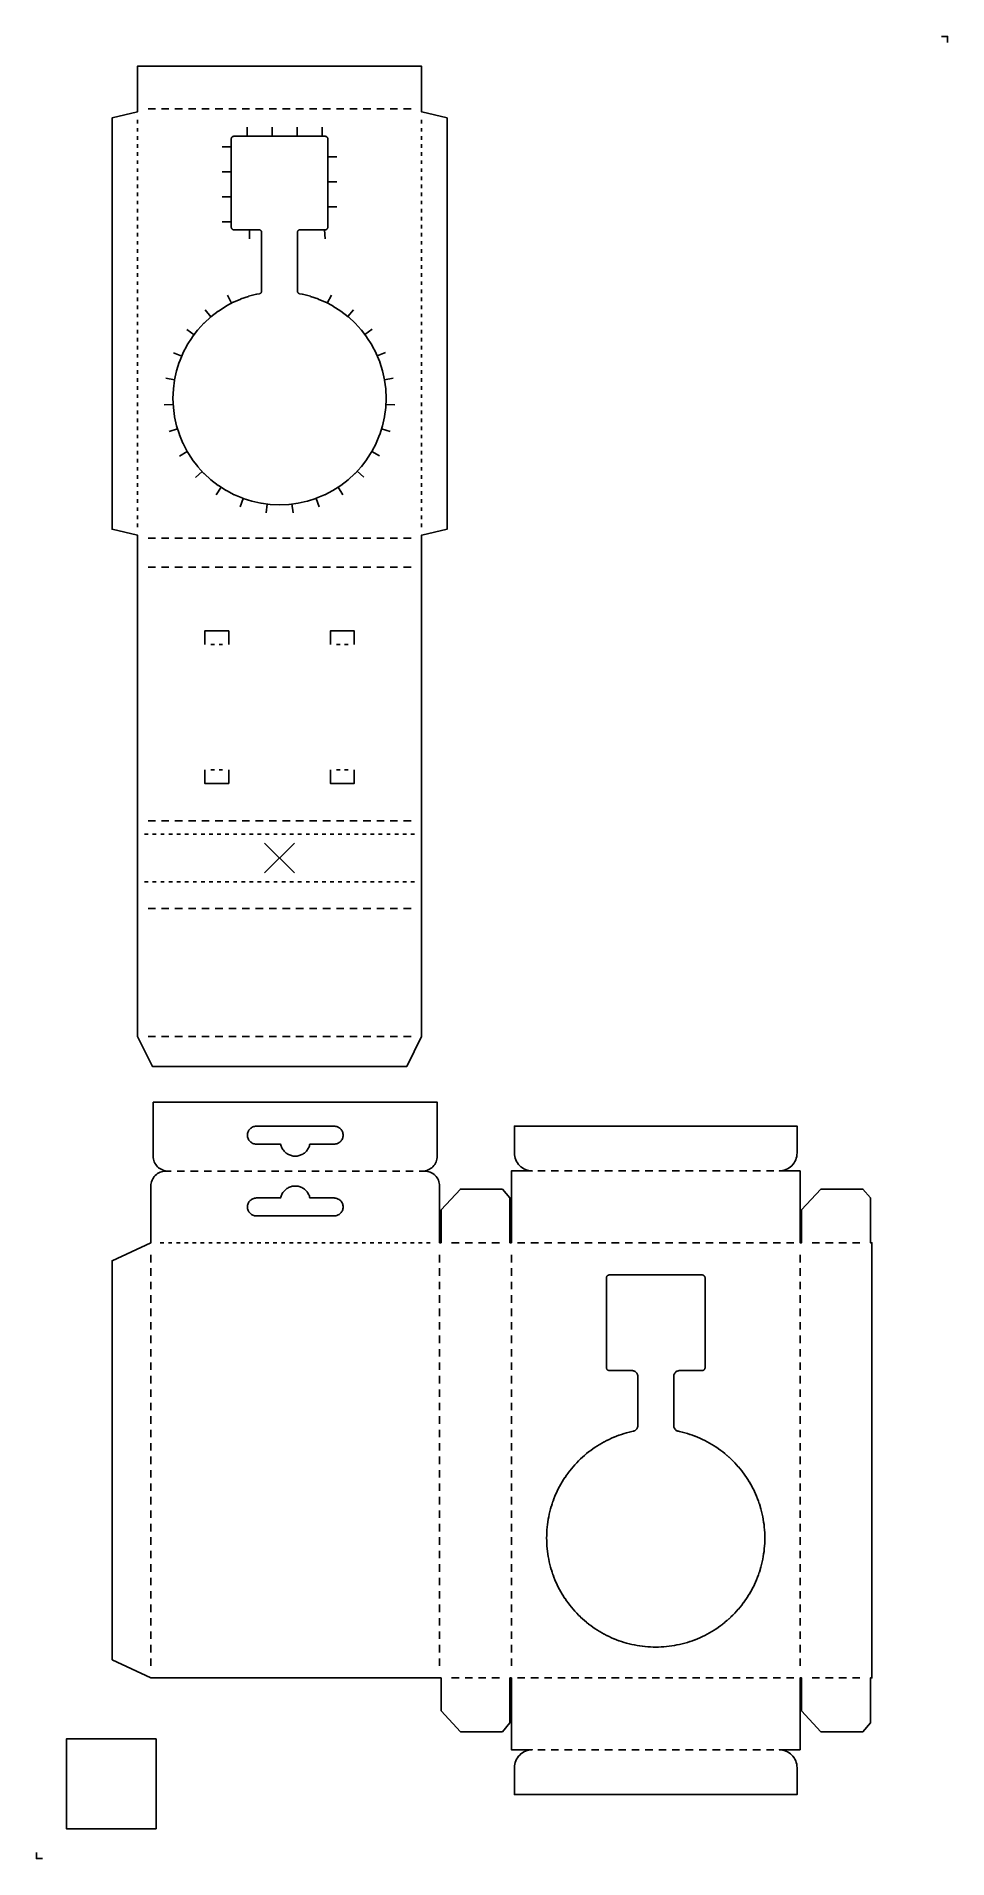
# Model space of a CAD drawing. Extents: x 0 to 305, y 0 to 610.
import ezdxf

# ---------------------------------------------------------------- set-up
doc = ezdxf.new("R2010")
doc.units = 0
for name, color, linetype in [('FALZ_BERG_PERFO', 1, 'Continuous'), ('FALZ_TAL_PERFO', 1, 'Continuous'), ('KONTROLLE_30MM', 7, 'Continuous'), ('SCHNEIDEN', 1, 'Continuous'), ('SEITENECKEN', 7, 'Continuous')]:
    doc.layers.add(name, color=color, linetype=linetype)

msp = doc.modelspace()

# ---------------------------------------------------------------- linework, layer by layer
at = {"layer": 'FALZ_BERG_PERFO', "color": 1}
for points in [[(37.33, 585.35), (39.83, 585.35)], [(41.83, 585.35), (44.33, 585.35)], [(46.33, 585.35), (48.83, 585.35)], [(50.83, 585.35), (53.33, 585.35)], [(55.33, 585.35), (57.83, 585.35)], [(59.83, 585.35), (62.33, 585.35)], [(64.33, 585.35), (66.83, 585.35)], [(68.83, 585.35), (71.33, 585.35)], [(73.33, 585.35), (75.83, 585.35)], [(77.83, 585.35), (80.33, 585.35)], [(82.33, 585.35), (84.83, 585.35)], [(86.83, 585.35), (89.33, 585.35)], [(91.33, 585.35), (93.83, 585.35)], [(95.83, 585.35), (98.33, 585.35)], [(100.33, 585.35), (102.83, 585.35)], [(104.83, 585.35), (107.33, 585.35)], [(109.33, 585.35), (111.83, 585.35)], [(113.83, 585.35), (116.33, 585.35)], [(118.33, 585.35), (120.83, 585.35)], [(122.83, 585.35), (125.33, 585.35)], [(37.33, 441.75), (39.83, 441.75)], [(41.83, 441.75), (44.33, 441.75)], [(46.33, 441.75), (48.83, 441.75)], [(50.83, 441.75), (53.33, 441.75)], [(55.33, 441.75), (57.83, 441.75)], [(59.83, 441.75), (62.33, 441.75)], [(64.33, 441.75), (66.83, 441.75)], [(68.83, 441.75), (71.33, 441.75)], [(73.33, 441.75), (75.83, 441.75)], [(77.83, 441.75), (80.33, 441.75)], [(82.33, 441.75), (84.83, 441.75)], [(86.83, 441.75), (89.33, 441.75)], [(91.33, 441.75), (93.83, 441.75)], [(95.83, 441.75), (98.33, 441.75)], [(100.33, 441.75), (102.83, 441.75)], [(104.83, 441.75), (107.33, 441.75)], [(109.33, 441.75), (111.83, 441.75)], [(113.83, 441.75), (116.33, 441.75)], [(118.33, 441.75), (120.83, 441.75)], [(122.83, 441.75), (125.33, 441.75)], [(37.33, 432), (39.83, 432)], [(41.83, 432), (44.33, 432)], [(46.33, 432), (48.83, 432)], [(50.83, 432), (53.33, 432)], [(55.33, 432), (57.83, 432)], [(59.83, 432), (62.33, 432)], [(64.33, 432), (66.83, 432)], [(68.83, 432), (71.33, 432)], [(73.33, 432), (75.83, 432)], [(77.83, 432), (80.33, 432)], [(82.33, 432), (84.83, 432)], [(86.83, 432), (89.33, 432)], [(91.33, 432), (93.83, 432)], [(95.83, 432), (98.33, 432)], [(100.33, 432), (102.83, 432)], [(104.83, 432), (107.33, 432)], [(109.33, 432), (111.83, 432)], [(113.83, 432), (116.33, 432)], [(118.33, 432), (120.83, 432)], [(122.83, 432), (125.33, 432)], [(37.33, 347.2), (39.83, 347.2)], [(41.83, 347.2), (44.33, 347.2)], [(46.33, 347.2), (48.83, 347.2)], [(50.83, 347.2), (53.33, 347.2)], [(55.33, 347.2), (57.83, 347.2)], [(59.83, 347.2), (62.33, 347.2)], [(64.33, 347.2), (66.83, 347.2)], [(68.83, 347.2), (71.33, 347.2)], [(73.33, 347.2), (75.83, 347.2)], [(77.83, 347.2), (80.33, 347.2)], [(82.33, 347.2), (84.83, 347.2)], [(86.83, 347.2), (89.33, 347.2)], [(91.33, 347.2), (93.83, 347.2)], [(95.83, 347.2), (98.33, 347.2)], [(100.33, 347.2), (102.83, 347.2)], [(104.83, 347.2), (107.33, 347.2)], [(109.33, 347.2), (111.83, 347.2)], [(113.83, 347.2), (116.33, 347.2)], [(118.33, 347.2), (120.83, 347.2)], [(122.83, 347.2), (125.33, 347.2)], [(37.33, 317.8), (39.83, 317.8)], [(41.83, 317.8), (44.33, 317.8)], [(46.33, 317.8), (48.83, 317.8)], [(50.83, 317.8), (53.33, 317.8)], [(55.33, 317.8), (57.83, 317.8)], [(59.83, 317.8), (62.33, 317.8)], [(64.33, 317.8), (66.83, 317.8)], [(68.83, 317.8), (71.33, 317.8)], [(73.33, 317.8), (75.83, 317.8)], [(77.83, 317.8), (80.33, 317.8)], [(82.33, 317.8), (84.83, 317.8)], [(86.83, 317.8), (89.33, 317.8)], [(91.33, 317.8), (93.83, 317.8)], [(95.83, 317.8), (98.33, 317.8)], [(100.33, 317.8), (102.83, 317.8)], [(104.83, 317.8), (107.33, 317.8)], [(109.33, 317.8), (111.83, 317.8)], [(113.83, 317.8), (116.33, 317.8)], [(118.33, 317.8), (120.83, 317.8)], [(122.83, 317.8), (125.33, 317.8)], [(37.33, 275), (39.83, 275)], [(41.83, 275), (44.33, 275)], [(46.33, 275), (48.83, 275)], [(50.83, 275), (53.33, 275)], [(55.33, 275), (57.83, 275)], [(59.83, 275), (62.33, 275)], [(64.33, 275), (66.83, 275)], [(68.83, 275), (71.33, 275)], [(73.33, 275), (75.83, 275)], [(77.83, 275), (80.33, 275)], [(82.33, 275), (84.83, 275)], [(86.83, 275), (89.33, 275)], [(91.33, 275), (93.83, 275)], [(95.83, 275), (98.33, 275)], [(100.33, 275), (102.83, 275)], [(104.83, 275), (107.33, 275)], [(109.33, 275), (111.83, 275)], [(113.83, 275), (116.33, 275)], [(118.33, 275), (120.83, 275)], [(122.83, 275), (125.33, 275)], [(42.58, 230), (45.08, 230)], [(47.08, 230), (49.58, 230)], [(51.58, 230), (54.08, 230)], [(56.08, 230), (58.58, 230)], [(60.58, 230), (63.08, 230)], [(65.08, 230), (67.58, 230)], [(69.58, 230), (72.08, 230)], [(74.08, 230), (76.58, 230)], [(78.58, 230), (81.08, 230)], [(83.08, 230), (85.58, 230)], [(87.58, 230), (90.08, 230)], [(92.08, 230), (94.58, 230)], [(96.58, 230), (99.08, 230)], [(101.08, 230), (103.58, 230)], [(105.58, 230), (108.08, 230)], [(110.08, 230), (112.58, 230)], [(114.58, 230), (117.08, 230)], [(119.08, 230), (121.58, 230)], [(123.58, 230), (126.08, 230)], [(128.08, 230), (130.58, 230)], [(163.18, 230.05), (165.68, 230.05)], [(167.68, 230.05), (170.18, 230.05)], [(172.18, 230.05), (174.68, 230.05)], [(176.68, 230.05), (179.18, 230.05)], [(181.18, 230.05), (183.68, 230.05)], [(185.68, 230.05), (188.18, 230.05)], [(190.18, 230.05), (192.68, 230.05)], [(194.68, 230.05), (197.18, 230.05)], [(199.18, 230.05), (201.68, 230.05)], [(203.68, 230.05), (206.18, 230.05)], [(208.18, 230.05), (210.68, 230.05)], [(212.68, 230.05), (215.17, 230.05)], [(217.18, 230.05), (219.68, 230.05)], [(221.68, 230.05), (224.18, 230.05)], [(226.18, 230.05), (228.68, 230.05)], [(230.68, 230.05), (233.18, 230.05)], [(235.18, 230.05), (237.68, 230.05)], [(239.68, 230.05), (242.18, 230.05)], [(244.18, 230.05), (246.68, 230.05)], [(248.68, 230.05), (251.18, 230.05)], [(38.3, 199.47), (38.3, 201.97)], [(134.85, 199.47), (134.85, 201.97)], [(138.88, 206), (141.38, 206)], [(143.38, 206), (145.88, 206)], [(147.88, 206), (150.38, 206)], [(152.38, 206), (154.88, 206)], [(158.9, 199.47), (158.9, 201.97)], [(160.93, 206), (163.43, 206)], [(165.42, 206), (167.93, 206)], [(169.93, 206), (172.42, 206)], [(174.43, 206), (176.93, 206)], [(178.93, 206), (181.43, 206)], [(183.43, 206), (185.93, 206)], [(187.93, 206), (190.43, 206)], [(192.43, 206), (194.93, 206)], [(196.93, 206), (199.43, 206)], [(201.43, 206), (203.93, 206)], [(205.93, 206), (208.43, 206)], [(210.43, 206), (212.93, 206)], [(214.93, 206), (217.43, 206)], [(219.43, 206), (221.93, 206)], [(223.93, 206), (226.43, 206)], [(228.43, 206), (230.93, 206)], [(232.93, 206), (235.43, 206)], [(237.43, 206), (239.93, 206)], [(241.93, 206), (244.43, 206)], [(246.43, 206), (248.93, 206)], [(250.93, 206), (253.43, 206)], [(255.45, 199.47), (255.45, 201.97)], [(259.48, 206), (261.98, 206)], [(263.98, 206), (266.48, 206)], [(268.48, 206), (270.98, 206)], [(272.98, 206), (275.48, 206)], [(38.3, 194.97), (38.3, 197.47)], [(134.85, 194.97), (134.85, 197.47)], [(158.9, 194.97), (158.9, 197.47)], [(255.45, 194.97), (255.45, 197.47)], [(38.3, 190.47), (38.3, 192.97)], [(134.85, 190.47), (134.85, 192.97)], [(158.9, 190.47), (158.9, 192.97)], [(255.45, 190.47), (255.45, 192.97)], [(38.3, 185.97), (38.3, 188.47)], [(38.3, 181.47), (38.3, 183.97)], [(134.85, 185.97), (134.85, 188.47)], [(134.85, 181.47), (134.85, 183.97)], [(158.9, 185.97), (158.9, 188.47)], [(158.9, 181.47), (158.9, 183.97)], [(255.45, 185.97), (255.45, 188.47)], [(255.45, 181.47), (255.45, 183.97)], [(38.3, 176.97), (38.3, 179.47)], [(134.85, 176.97), (134.85, 179.47)], [(158.9, 176.97), (158.9, 179.47)], [(255.45, 176.97), (255.45, 179.47)], [(38.3, 172.47), (38.3, 174.97)], [(134.85, 172.47), (134.85, 174.97)], [(158.9, 172.47), (158.9, 174.97)], [(255.45, 172.47), (255.45, 174.97)], [(38.3, 167.97), (38.3, 170.47)], [(38.3, 163.47), (38.3, 165.97)], [(134.85, 167.97), (134.85, 170.47)], [(134.85, 163.47), (134.85, 165.97)], [(158.9, 167.97), (158.9, 170.47)], [(158.9, 163.47), (158.9, 165.97)], [(255.45, 167.97), (255.45, 170.47)], [(255.45, 163.47), (255.45, 165.97)], [(38.3, 158.97), (38.3, 161.47)], [(134.85, 158.97), (134.85, 161.47)], [(158.9, 158.97), (158.9, 161.47)], [(255.45, 158.97), (255.45, 161.47)], [(38.3, 154.47), (38.3, 156.97)], [(38.3, 149.97), (38.3, 152.47)], [(134.85, 154.47), (134.85, 156.97)], [(134.85, 149.97), (134.85, 152.47)], [(158.9, 154.47), (158.9, 156.97)], [(158.9, 149.97), (158.9, 152.47)], [(255.45, 154.47), (255.45, 156.97)], [(255.45, 149.97), (255.45, 152.47)], [(38.3, 145.47), (38.3, 147.97)], [(134.85, 145.47), (134.85, 147.97)], [(158.9, 145.47), (158.9, 147.97)], [(255.45, 145.47), (255.45, 147.97)], [(38.3, 140.97), (38.3, 143.47)], [(134.85, 140.97), (134.85, 143.47)], [(158.9, 140.97), (158.9, 143.47)], [(255.45, 140.97), (255.45, 143.47)], [(38.3, 136.47), (38.3, 138.97)], [(38.3, 131.97), (38.3, 134.47)], [(134.85, 136.47), (134.85, 138.97)], [(134.85, 131.97), (134.85, 134.47)], [(158.9, 136.47), (158.9, 138.97)], [(158.9, 131.97), (158.9, 134.47)], [(255.45, 136.47), (255.45, 138.97)], [(255.45, 131.97), (255.45, 134.47)], [(38.3, 127.47), (38.3, 129.97)], [(134.85, 127.47), (134.85, 129.97)], [(158.9, 127.47), (158.9, 129.97)], [(255.45, 127.47), (255.45, 129.97)], [(38.3, 122.97), (38.3, 125.47)], [(134.85, 122.97), (134.85, 125.47)], [(158.9, 122.97), (158.9, 125.47)], [(255.45, 122.97), (255.45, 125.47)], [(38.3, 118.47), (38.3, 120.97)], [(38.3, 113.97), (38.3, 116.47)], [(134.85, 118.47), (134.85, 120.97)], [(134.85, 113.97), (134.85, 116.47)], [(158.9, 118.47), (158.9, 120.97)], [(158.9, 113.97), (158.9, 116.47)], [(255.45, 118.47), (255.45, 120.97)], [(255.45, 113.97), (255.45, 116.47)], [(38.3, 109.47), (38.3, 111.97)], [(134.85, 109.47), (134.85, 111.97)], [(158.9, 109.47), (158.9, 111.97)], [(255.45, 109.47), (255.45, 111.97)], [(38.3, 104.97), (38.3, 107.47)], [(134.85, 104.97), (134.85, 107.47)], [(158.9, 104.97), (158.9, 107.47)], [(255.45, 104.97), (255.45, 107.47)], [(38.3, 100.47), (38.3, 102.97)], [(38.3, 95.97), (38.3, 98.47)], [(134.85, 100.47), (134.85, 102.97)], [(134.85, 95.97), (134.85, 98.47)], [(158.9, 100.47), (158.9, 102.97)], [(158.9, 95.97), (158.9, 98.47)], [(255.45, 100.47), (255.45, 102.97)], [(255.45, 95.97), (255.45, 98.47)], [(38.3, 91.47), (38.3, 93.97)], [(134.85, 91.47), (134.85, 93.97)], [(158.9, 91.47), (158.9, 93.97)], [(255.45, 91.47), (255.45, 93.97)], [(38.3, 86.97), (38.3, 89.47)], [(134.85, 86.97), (134.85, 89.47)], [(158.9, 86.97), (158.9, 89.47)], [(255.45, 86.97), (255.45, 89.47)], [(38.3, 82.47), (38.3, 84.97)], [(38.3, 77.97), (38.3, 80.47)], [(134.85, 82.47), (134.85, 84.97)], [(134.85, 77.97), (134.85, 80.47)], [(158.9, 82.47), (158.9, 84.97)], [(158.9, 77.97), (158.9, 80.47)], [(255.45, 82.47), (255.45, 84.97)], [(255.45, 77.97), (255.45, 80.47)], [(38.3, 73.47), (38.3, 75.97)], [(134.85, 73.47), (134.85, 75.97)], [(158.9, 73.47), (158.9, 75.97)], [(255.45, 73.47), (255.45, 75.97)], [(38.3, 68.97), (38.3, 71.47)], [(134.85, 68.97), (134.85, 71.47)], [(158.9, 68.97), (158.9, 71.47)], [(255.45, 68.97), (255.45, 71.47)], [(38.3, 64.47), (38.3, 66.97)], [(134.85, 64.47), (134.85, 66.97)], [(158.9, 64.47), (158.9, 66.97)], [(255.45, 64.47), (255.45, 66.97)], [(138.88, 60.45), (141.38, 60.45)], [(143.38, 60.45), (145.88, 60.45)], [(147.88, 60.45), (150.38, 60.45)], [(152.38, 60.45), (154.88, 60.45)], [(160.93, 60.45), (163.43, 60.45)], [(165.42, 60.45), (167.93, 60.45)], [(169.93, 60.45), (172.42, 60.45)], [(174.43, 60.45), (176.93, 60.45)], [(178.93, 60.45), (181.43, 60.45)], [(183.43, 60.45), (185.93, 60.45)], [(187.93, 60.45), (190.43, 60.45)], [(192.43, 60.45), (194.93, 60.45)], [(196.93, 60.45), (199.43, 60.45)], [(201.43, 60.45), (203.93, 60.45)], [(205.93, 60.45), (208.43, 60.45)], [(210.43, 60.45), (212.93, 60.45)], [(214.93, 60.45), (217.43, 60.45)], [(219.43, 60.45), (221.93, 60.45)], [(223.93, 60.45), (226.43, 60.45)], [(228.43, 60.45), (230.93, 60.45)], [(232.93, 60.45), (235.43, 60.45)], [(237.43, 60.45), (239.93, 60.45)], [(241.93, 60.45), (244.43, 60.45)], [(246.43, 60.45), (248.93, 60.45)], [(250.93, 60.45), (253.43, 60.45)], [(259.48, 60.45), (261.98, 60.45)], [(263.98, 60.45), (266.48, 60.45)], [(268.48, 60.45), (270.98, 60.45)], [(272.98, 60.45), (275.48, 60.45)], [(163.18, 36.4), (165.68, 36.4)], [(167.68, 36.4), (170.18, 36.4)], [(172.18, 36.4), (174.68, 36.4)], [(176.68, 36.4), (179.18, 36.4)], [(181.18, 36.4), (183.68, 36.4)], [(185.68, 36.4), (188.18, 36.4)], [(190.18, 36.4), (192.68, 36.4)], [(194.68, 36.4), (197.18, 36.4)], [(199.18, 36.4), (201.68, 36.4)], [(203.68, 36.4), (206.18, 36.4)], [(208.18, 36.4), (210.68, 36.4)], [(212.68, 36.4), (215.17, 36.4)], [(217.18, 36.4), (219.68, 36.4)], [(221.68, 36.4), (224.18, 36.4)], [(226.18, 36.4), (228.68, 36.4)], [(230.68, 36.4), (233.18, 36.4)], [(235.18, 36.4), (237.68, 36.4)], [(239.68, 36.4), (242.18, 36.4)], [(244.18, 36.4), (246.68, 36.4)], [(248.68, 36.4), (251.18, 36.4)]]:
    msp.add_lwpolyline(points, dxfattribs=at)
at = {"layer": 'FALZ_TAL_PERFO', "color": 1}
for points in [[(33.77, 580.45), (33.77, 581.65)], [(128.87, 580.45), (128.87, 581.65)], [(33.77, 577.75), (33.77, 578.95)], [(33.77, 575.05), (33.77, 576.25)], [(33.77, 572.35), (33.77, 573.55)], [(128.87, 577.75), (128.87, 578.95)], [(128.87, 575.05), (128.87, 576.25)], [(128.87, 572.35), (128.87, 573.55)], [(33.77, 569.65), (33.77, 570.85)], [(33.77, 566.95), (33.77, 568.15)], [(128.87, 569.65), (128.87, 570.85)], [(128.87, 566.95), (128.87, 568.15)], [(33.77, 564.25), (33.77, 565.45)], [(33.77, 561.55), (33.77, 562.75)], [(128.87, 564.25), (128.87, 565.45)], [(128.87, 561.55), (128.87, 562.75)], [(33.77, 558.85), (33.77, 560.05)], [(33.77, 556.15), (33.77, 557.35)], [(128.87, 558.85), (128.87, 560.05)], [(128.87, 556.15), (128.87, 557.35)], [(33.77, 553.45), (33.77, 554.65)], [(33.77, 550.75), (33.77, 551.95)], [(33.77, 548.05), (33.77, 549.25)], [(128.87, 553.45), (128.87, 554.65)], [(128.87, 550.75), (128.87, 551.95)], [(128.87, 548.05), (128.87, 549.25)], [(33.77, 545.35), (33.77, 546.55)], [(33.77, 542.65), (33.77, 543.85)], [(128.87, 545.35), (128.87, 546.55)], [(128.87, 542.65), (128.87, 543.85)], [(33.77, 539.95), (33.77, 541.15)], [(33.77, 537.25), (33.77, 538.45)], [(128.87, 539.95), (128.87, 541.15)], [(128.87, 537.25), (128.87, 538.45)], [(33.77, 534.55), (33.77, 535.75)], [(33.77, 531.85), (33.77, 533.05)], [(128.87, 534.55), (128.87, 535.75)], [(128.87, 531.85), (128.87, 533.05)], [(33.77, 529.15), (33.77, 530.35)], [(33.77, 526.45), (33.77, 527.65)], [(33.77, 523.75), (33.77, 524.95)], [(128.87, 529.15), (128.87, 530.35)], [(128.87, 526.45), (128.87, 527.65)], [(128.87, 523.75), (128.87, 524.95)], [(33.77, 521.05), (33.77, 522.25)], [(33.77, 518.35), (33.77, 519.55)], [(128.87, 521.05), (128.87, 522.25)], [(128.87, 518.35), (128.87, 519.55)], [(33.77, 515.65), (33.77, 516.85)], [(33.77, 512.95), (33.77, 514.15)], [(128.87, 515.65), (128.87, 516.85)], [(128.87, 512.95), (128.87, 514.15)], [(33.77, 510.25), (33.77, 511.45)], [(33.77, 507.55), (33.77, 508.75)], [(33.77, 504.85), (33.77, 506.05)], [(128.87, 510.25), (128.87, 511.45)], [(128.87, 507.55), (128.87, 508.75)], [(128.87, 504.85), (128.87, 506.05)], [(33.77, 502.15), (33.77, 503.35)], [(33.77, 499.45), (33.77, 500.65)], [(128.87, 502.15), (128.87, 503.35)], [(128.87, 499.45), (128.87, 500.65)], [(33.77, 496.75), (33.77, 497.95)], [(33.77, 494.05), (33.77, 495.25)], [(128.87, 496.75), (128.87, 497.95)], [(128.87, 494.05), (128.87, 495.25)], [(33.77, 491.35), (33.77, 492.55)], [(33.77, 488.65), (33.77, 489.85)], [(128.87, 491.35), (128.87, 492.55)], [(128.87, 488.65), (128.87, 489.85)], [(33.77, 485.95), (33.77, 487.15)], [(33.77, 483.25), (33.77, 484.45)], [(33.77, 480.55), (33.77, 481.75)], [(128.87, 485.95), (128.87, 487.15)], [(128.87, 483.25), (128.87, 484.45)], [(128.87, 480.55), (128.87, 481.75)], [(33.77, 477.85), (33.77, 479.05)], [(33.77, 475.15), (33.77, 476.35)], [(128.87, 477.85), (128.87, 479.05)], [(128.87, 475.15), (128.87, 476.35)], [(33.77, 472.45), (33.77, 473.65)], [(33.77, 469.75), (33.77, 470.95)], [(128.87, 472.45), (128.87, 473.65)], [(128.87, 469.75), (128.87, 470.95)], [(33.77, 467.05), (33.77, 468.25)], [(33.77, 464.35), (33.77, 465.55)], [(128.87, 467.05), (128.87, 468.25)], [(128.87, 464.35), (128.87, 465.55)], [(33.77, 461.65), (33.77, 462.85)], [(33.77, 458.95), (33.77, 460.15)], [(33.77, 456.25), (33.77, 457.45)], [(128.87, 461.65), (128.87, 462.85)], [(128.87, 458.95), (128.87, 460.15)], [(128.87, 456.25), (128.87, 457.45)], [(33.77, 453.55), (33.77, 454.75)], [(33.77, 450.85), (33.77, 452.05)], [(128.87, 453.55), (128.87, 454.75)], [(128.87, 450.85), (128.87, 452.05)], [(33.77, 448.15), (33.77, 449.35)], [(33.77, 445.45), (33.77, 446.65)], [(128.87, 448.15), (128.87, 449.35)], [(128.87, 445.45), (128.87, 446.65)], [(58.38, 406.2), (59.58, 406.2)], [(61.08, 406.2), (62.28, 406.2)], [(100.38, 406.2), (101.58, 406.2)], [(103.08, 406.2), (104.28, 406.2)], [(58.38, 364.2), (59.58, 364.2)], [(61.08, 364.2), (62.28, 364.2)], [(100.38, 364.2), (101.58, 364.2)], [(103.08, 364.2), (104.28, 364.2)], [(36.18, 342.75), (37.38, 342.75)], [(38.88, 342.75), (40.08, 342.75)], [(41.58, 342.75), (42.78, 342.75)], [(44.28, 342.75), (45.48, 342.75)], [(46.98, 342.75), (48.18, 342.75)], [(49.68, 342.75), (50.88, 342.75)], [(52.38, 342.75), (53.58, 342.75)], [(55.08, 342.75), (56.28, 342.75)], [(57.78, 342.75), (58.98, 342.75)], [(60.48, 342.75), (61.68, 342.75)], [(63.18, 342.75), (64.38, 342.75)], [(65.88, 342.75), (67.08, 342.75)], [(68.58, 342.75), (69.78, 342.75)], [(71.28, 342.75), (72.48, 342.75)], [(73.98, 342.75), (75.18, 342.75)], [(76.68, 342.75), (77.88, 342.75)], [(79.38, 342.75), (80.58, 342.75)], [(82.08, 342.75), (83.28, 342.75)], [(84.78, 342.75), (85.98, 342.75)], [(87.48, 342.75), (88.68, 342.75)], [(90.18, 342.75), (91.38, 342.75)], [(92.88, 342.75), (94.08, 342.75)], [(95.58, 342.75), (96.78, 342.75)], [(98.28, 342.75), (99.48, 342.75)], [(100.98, 342.75), (102.18, 342.75)], [(103.68, 342.75), (104.88, 342.75)], [(106.38, 342.75), (107.58, 342.75)], [(109.08, 342.75), (110.28, 342.75)], [(111.78, 342.75), (112.98, 342.75)], [(114.48, 342.75), (115.68, 342.75)], [(117.18, 342.75), (118.38, 342.75)], [(119.88, 342.75), (121.08, 342.75)], [(122.58, 342.75), (123.78, 342.75)], [(125.28, 342.75), (126.48, 342.75)], [(36.18, 326.75), (37.38, 326.75)], [(38.88, 326.75), (40.08, 326.75)], [(41.58, 326.75), (42.78, 326.75)], [(44.28, 326.75), (45.48, 326.75)], [(46.98, 326.75), (48.18, 326.75)], [(49.68, 326.75), (50.88, 326.75)], [(52.38, 326.75), (53.58, 326.75)], [(55.08, 326.75), (56.28, 326.75)], [(57.78, 326.75), (58.98, 326.75)], [(60.48, 326.75), (61.68, 326.75)], [(63.18, 326.75), (64.38, 326.75)], [(65.88, 326.75), (67.08, 326.75)], [(68.58, 326.75), (69.78, 326.75)], [(71.28, 326.75), (72.48, 326.75)], [(73.98, 326.75), (75.18, 326.75)], [(76.68, 326.75), (77.88, 326.75)], [(79.38, 326.75), (80.58, 326.75)], [(82.08, 326.75), (83.28, 326.75)], [(84.78, 326.75), (85.98, 326.75)], [(87.48, 326.75), (88.68, 326.75)], [(90.18, 326.75), (91.38, 326.75)], [(92.88, 326.75), (94.08, 326.75)], [(95.58, 326.75), (96.78, 326.75)], [(98.28, 326.75), (99.48, 326.75)], [(100.98, 326.75), (102.18, 326.75)], [(103.68, 326.75), (104.88, 326.75)], [(106.38, 326.75), (107.58, 326.75)], [(109.08, 326.75), (110.28, 326.75)], [(111.78, 326.75), (112.98, 326.75)], [(114.48, 326.75), (115.68, 326.75)], [(117.18, 326.75), (118.38, 326.75)], [(119.88, 326.75), (121.08, 326.75)], [(122.58, 326.75), (123.78, 326.75)], [(125.28, 326.75), (126.48, 326.75)], [(41.43, 206), (42.63, 206)], [(44.13, 206), (45.33, 206)], [(46.83, 206), (48.03, 206)], [(49.53, 206), (50.73, 206)], [(52.23, 206), (53.43, 206)], [(54.93, 206), (56.13, 206)], [(57.63, 206), (58.83, 206)], [(60.33, 206), (61.53, 206)], [(63.03, 206), (64.23, 206)], [(65.73, 206), (66.93, 206)], [(68.43, 206), (69.63, 206)], [(71.13, 206), (72.33, 206)], [(73.83, 206), (75.03, 206)], [(76.53, 206), (77.73, 206)], [(79.23, 206), (80.43, 206)], [(81.93, 206), (83.13, 206)], [(84.63, 206), (85.83, 206)], [(87.33, 206), (88.53, 206)], [(90.03, 206), (91.23, 206)], [(92.73, 206), (93.93, 206)], [(95.43, 206), (96.63, 206)], [(98.13, 206), (99.33, 206)], [(100.83, 206), (102.03, 206)], [(103.53, 206), (104.73, 206)], [(106.23, 206), (107.43, 206)], [(108.93, 206), (110.13, 206)], [(111.63, 206), (112.83, 206)], [(114.33, 206), (115.53, 206)], [(117.03, 206), (118.23, 206)], [(119.73, 206), (120.93, 206)], [(122.43, 206), (123.63, 206)], [(125.13, 206), (126.33, 206)], [(127.83, 206), (129.03, 206)], [(130.53, 206), (131.73, 206)]]:
    msp.add_lwpolyline(points, dxfattribs=at)
at = {"layer": 'KONTROLLE_30MM', "color": 7}
msp.add_lwpolyline([(40, 10), (40, 40), (10, 40), (10, 10)], close=True, dxfattribs=at)
at = {"layer": 'SCHNEIDEN', "color": 1}
for points in [[(25.3, 582.35), (25.3, 582.35), (33.77, 584.35), (33.77, 584.35), (33.77, 584.35), (33.77, 584.35), (33.77, 584.35), (33.77, 584.35), (33.77, 584.35), (33.77, 584.35), (33.77, 584.35), (33.77, 584.35), (33.77, 584.35), (33.77, 584.35), (33.77, 584.35), (33.77, 584.35), (33.77, 584.35), (33.77, 599.6), (33.77, 599.6), (33.77, 599.6), (128.87, 599.6), (128.87, 599.6), (128.87, 599.6), (128.87, 584.35), (128.87, 584.35), (128.87, 584.35), (128.87, 584.35), (128.87, 584.35), (128.87, 584.35), (128.87, 584.35), (128.87, 584.35), (128.87, 584.35), (128.87, 584.35), (128.87, 584.35), (128.88, 584.35), (128.88, 584.35), (128.88, 584.35), (128.88, 584.35), (137.35, 582.35), (137.35, 582.35), (137.35, 582.35), (137.35, 444.75), (137.35, 444.75), (137.35, 444.75), (128.88, 442.75), (128.88, 442.75), (128.88, 442.75), (128.88, 442.75), (128.87, 442.75), (128.87, 442.75), (128.87, 442.75), (128.87, 442.75), (128.87, 442.75), (128.87, 442.75), (128.87, 442.75), (128.87, 442.75), (128.87, 442.75), (128.87, 442.75), (128.87, 442.75), (128.87, 275), (128.87, 275), (128.87, 275), (128.87, 275), (128.87, 275), (123.87, 265), (123.87, 265), (123.87, 265), (38.77, 265), (38.77, 265), (38.77, 265), (33.77, 275), (33.77, 275), (33.77, 275), (33.77, 275), (33.77, 275), (33.77, 442.75), (33.77, 442.75), (33.77, 442.75), (33.77, 442.75), (33.77, 442.75), (33.77, 442.75), (33.77, 442.75), (33.77, 442.75), (33.77, 442.75), (33.77, 442.75), (33.77, 442.75), (33.77, 442.75), (33.77, 442.75), (33.77, 442.75), (33.77, 442.75), (25.3, 444.75), (25.3, 444.75), (25.3, 444.75), (25.3, 582.35)], [(78.23, 453.04), (78.16, 453.04), (75.13, 453.44), (75.07, 453.46), (72.09, 454.12), (72.02, 454.14), (69.13, 455.05), (69.06, 455.08), (66.27, 456.24), (66.2, 456.27), (63.53, 457.66), (63.47, 457.7), (60.87, 459.35), (60.82, 459.39), (58.39, 461.26), (58.34, 461.3), (56.1, 463.37), (56.05, 463.42), (54, 465.65), (53.96, 465.71), (52.12, 468.1), (52.08, 468.16), (50.47, 470.7), (50.44, 470.76), (49.03, 473.46), (49, 473.53), (47.83, 476.34), (47.81, 476.4), (46.9, 479.3), (46.88, 479.37), (46.22, 482.33), (46.21, 482.4), (45.82, 485.41), (45.81, 485.48), (45.68, 488.52), (45.68, 488.58), (45.81, 491.59), (45.81, 491.66), (46.2, 494.66), (46.22, 494.72), (46.87, 497.68), (46.88, 497.75), (47.79, 500.65), (47.82, 500.72), (48.99, 503.55), (49.02, 503.61), (50.44, 506.34), (50.47, 506.4), (52.07, 508.92), (52.11, 508.97), (53.93, 511.36), (53.97, 511.41), (56.01, 513.65), (56.06, 513.7), (58.3, 515.77), (58.36, 515.81), (60.79, 517.69), (60.85, 517.73), (63.47, 519.41), (63.53, 519.44), (65.86, 520.67), (65.91, 520.7), (68.35, 521.75), (68.41, 521.78), (70.93, 522.65), (70.99, 522.67), (73.59, 523.35), (73.65, 523.36), (74.65, 523.54), (74.74, 523.57), (74.82, 523.59), (74.89, 523.62), (74.96, 523.66), (75.03, 523.71), (75.08, 523.76), (75.14, 523.82), (75.19, 523.89), (75.23, 523.95), (75.26, 524.02), (75.29, 524.1), (75.31, 524.18), (75.32, 524.25), (75.33, 524.35), (75.33, 544.08), (75.32, 544.18), (75.31, 544.26), (75.29, 544.33), (75.26, 544.41), (75.23, 544.48), (75.19, 544.54), (75.14, 544.61), (75.09, 544.67), (75.03, 544.72), (74.97, 544.76), (74.9, 544.81), (74.83, 544.84), (74.76, 544.86), (74.68, 544.88), (74.6, 544.9), (74.51, 544.9), (66.11, 544.9), (66.06, 544.9), (66.02, 544.9), (65.93, 544.91), (65.92, 544.92), (65.83, 544.94), (65.82, 544.94), (65.74, 544.97), (65.73, 544.97), (65.64, 545.01), (65.64, 545.02), (65.56, 545.07), (65.55, 545.07), (65.48, 545.13), (65.47, 545.13), (65.41, 545.2), (65.4, 545.21), (65.35, 545.28), (65.34, 545.29), (65.29, 545.36), (65.29, 545.37), (65.25, 545.45), (65.24, 545.46), (65.21, 545.55), (65.21, 545.56), (65.19, 545.64), (65.19, 545.66), (65.18, 545.74), (65.18, 545.79), (65.17, 545.83), (65.17, 575.27), (65.18, 575.31), (65.18, 575.36), (65.19, 575.45), (65.19, 575.46), (65.21, 575.54), (65.21, 575.55), (65.24, 575.64), (65.25, 575.65), (65.29, 575.73), (65.29, 575.74), (65.34, 575.82), (65.35, 575.82), (65.4, 575.89), (65.41, 575.9), (65.47, 575.97), (65.48, 575.97), (65.55, 576.03), (65.56, 576.04), (65.64, 576.08), (65.65, 576.09), (65.73, 576.13), (65.74, 576.13), (65.82, 576.16), (65.83, 576.16), (65.92, 576.18), (65.93, 576.19), (66.02, 576.2), (66.06, 576.2), (66.11, 576.2), (96.54, 576.2), (96.59, 576.2), (96.63, 576.2), (96.72, 576.19), (96.73, 576.18), (96.82, 576.16), (96.83, 576.16), (96.91, 576.13), (96.92, 576.13), (97.01, 576.09), (97.01, 576.08), (97.09, 576.04), (97.1, 576.03), (97.17, 575.97), (97.18, 575.97), (97.24, 575.9), (97.25, 575.89), (97.3, 575.82), (97.31, 575.81), (97.36, 575.74), (97.36, 575.73), (97.4, 575.65), (97.41, 575.64), (97.44, 575.55), (97.44, 575.54), (97.46, 575.46), (97.46, 575.44), (97.47, 575.36), (97.47, 575.31), (97.48, 575.27), (97.48, 545.83), (97.47, 545.79), (97.47, 545.74), (97.46, 545.66), (97.46, 545.64), (97.44, 545.56), (97.44, 545.55), (97.41, 545.46), (97.4, 545.45), (97.36, 545.37), (97.36, 545.36), (97.31, 545.29), (97.3, 545.28), (97.25, 545.21), (97.24, 545.2), (97.18, 545.13), (97.17, 545.13), (97.1, 545.07), (97.09, 545.06), (97.01, 545.02), (97, 545.01), (96.92, 544.97), (96.91, 544.97), (96.83, 544.94), (96.82, 544.94), (96.73, 544.92), (96.72, 544.91), (96.63, 544.9), (96.59, 544.9), (96.54, 544.9), (88.14, 544.9), (88.05, 544.9), (87.97, 544.88), (87.89, 544.86), (87.82, 544.84), (87.75, 544.81), (87.68, 544.76), (87.62, 544.72), (87.56, 544.67), (87.51, 544.61), (87.46, 544.54), (87.42, 544.48), (87.39, 544.41), (87.36, 544.33), (87.34, 544.26), (87.33, 544.18), (87.33, 544.08), (87.33, 524.35), (87.33, 524.25), (87.34, 524.18), (87.36, 524.1), (87.39, 524.02), (87.42, 523.95), (87.46, 523.89), (87.51, 523.82), (87.57, 523.76), (87.62, 523.71), (87.69, 523.66), (87.76, 523.62), (87.83, 523.59), (87.91, 523.57), (88, 523.54), (89, 523.36), (89.06, 523.35), (91.66, 522.67), (91.72, 522.65), (94.24, 521.78), (94.3, 521.75), (96.74, 520.7), (96.79, 520.67), (99.12, 519.44), (99.18, 519.41), (101.8, 517.73), (101.86, 517.69), (104.29, 515.81), (104.35, 515.77), (106.59, 513.7), (106.64, 513.65), (108.68, 511.41), (108.72, 511.36), (110.54, 508.97), (110.58, 508.92), (112.18, 506.4), (112.21, 506.34), (113.63, 503.61), (113.66, 503.55), (114.83, 500.72), (114.86, 500.65), (115.77, 497.75), (115.78, 497.68), (116.43, 494.72), (116.45, 494.66), (116.84, 491.66), (116.84, 491.59), (116.97, 488.58), (116.97, 488.52), (116.84, 485.48), (116.83, 485.41), (116.44, 482.4), (116.43, 482.33), (115.77, 479.37), (115.75, 479.3), (114.84, 476.4), (114.82, 476.34), (113.65, 473.53), (113.62, 473.46), (112.21, 470.76), (112.18, 470.7), (110.57, 468.16), (110.53, 468.1), (108.69, 465.71), (108.65, 465.65), (106.6, 463.42), (106.55, 463.37), (104.31, 461.3), (104.26, 461.26), (101.83, 459.39), (101.78, 459.35), (99.18, 457.7), (99.12, 457.66), (96.45, 456.27), (96.38, 456.24), (93.59, 455.08), (93.52, 455.05), (90.63, 454.14), (90.56, 454.12), (87.58, 453.46), (87.52, 453.44), (84.49, 453.04), (84.42, 453.04), (81.36, 452.9), (81.29, 452.9)], [(25.3, 66.45), (25.3, 66.45), (25.3, 200), (25.3, 200), (25.3, 200), (38.3, 206), (38.3, 206), (38.3, 206), (38.3, 206), (38.3, 206), (38.3, 206), (38.3, 206), (38.3, 206), (38.3, 206), (38.3, 206), (38.3, 206), (38.3, 206), (38.3, 206), (38.3, 225), (38.3, 225), (38.32, 225.49), (38.32, 225.49), (38.4, 225.98), (38.4, 225.98), (38.52, 226.45), (38.52, 226.45), (38.68, 226.91), (38.68, 226.91), (38.89, 227.36), (38.89, 227.36), (39.14, 227.78), (39.14, 227.78), (39.43, 228.17), (39.43, 228.17), (39.76, 228.54), (39.76, 228.54), (40.13, 228.87), (40.13, 228.87), (40.52, 229.16), (40.52, 229.16), (40.94, 229.41), (40.94, 229.41), (41.39, 229.62), (41.39, 229.62), (41.85, 229.78), (41.85, 229.78), (42.32, 229.9), (42.32, 229.9), (42.81, 229.98), (42.81, 229.98), (43.3, 230), (43.3, 230), (44.01, 230), (44.01, 230), (44.01, 230), (44.01, 230), (44.01, 230), (44.01, 230), (44.01, 230), (44.01, 230), (44.01, 230), (44.01, 230), (44.01, 230), (44.01, 230), (44.01, 230), (44.01, 230), (44.01, 230), (44.01, 230), (44.01, 230), (44.01, 230), (44.01, 230), (44.01, 230), (44.01, 230), (44.01, 230), (44.01, 230), (44.01, 230), (44.01, 230), (44.01, 230), (44.01, 230), (44.01, 230), (44.01, 230), (44.01, 230), (44.01, 230), (44.01, 230), (44.01, 230), (43.56, 230.02), (43.56, 230.02), (43.07, 230.1), (43.07, 230.1), (42.6, 230.22), (42.6, 230.22), (42.14, 230.38), (42.14, 230.38), (41.69, 230.59), (41.69, 230.59), (41.27, 230.84), (41.27, 230.84), (40.88, 231.13), (40.88, 231.13), (40.51, 231.46), (40.51, 231.46), (40.18, 231.83), (40.18, 231.83), (39.89, 232.22), (39.89, 232.22), (39.64, 232.64), (39.64, 232.64), (39.43, 233.09), (39.43, 233.09), (39.27, 233.55), (39.27, 233.55), (39.15, 234.02), (39.15, 234.02), (39.07, 234.51), (39.07, 234.51), (39.05, 235), (39.05, 235), (39.05, 253), (39.05, 253), (39.05, 253), (134.1, 253), (134.1, 253), (134.1, 253), (134.1, 235), (134.1, 235), (134.08, 234.51), (134.08, 234.51), (134, 234.02), (134, 234.02), (133.88, 233.55), (133.88, 233.55), (133.72, 233.09), (133.72, 233.09), (133.51, 232.64), (133.51, 232.64), (133.26, 232.22), (133.26, 232.22), (132.97, 231.83), (132.97, 231.83), (132.64, 231.46), (132.64, 231.46), (132.27, 231.13), (132.27, 231.13), (131.88, 230.84), (131.88, 230.84), (131.46, 230.59), (131.46, 230.59), (131.01, 230.38), (131.01, 230.38), (130.55, 230.22), (130.55, 230.22), (130.08, 230.1), (130.08, 230.1), (129.59, 230.02), (129.59, 230.02), (129.14, 230), (129.14, 230), (129.14, 230), (129.14, 230), (129.14, 230), (129.14, 230), (129.14, 230), (129.14, 230), (129.14, 230), (129.14, 230), (129.14, 230), (129.14, 230), (129.14, 230), (129.14, 230), (129.14, 230), (129.14, 230), (129.14, 230), (129.14, 230), (129.14, 230), (129.14, 230), (129.14, 230), (129.14, 230), (129.14, 230), (129.14, 230), (129.14, 230), (129.14, 230), (129.14, 230), (129.14, 230), (129.14, 230), (129.14, 230), (129.14, 230), (129.14, 230), (129.14, 230), (129.85, 230), (129.85, 230), (130.34, 229.98), (130.34, 229.98), (130.83, 229.9), (130.83, 229.9), (131.3, 229.78), (131.3, 229.78), (131.76, 229.62), (131.76, 229.62), (132.21, 229.41), (132.21, 229.41), (132.63, 229.16), (132.63, 229.16), (133.02, 228.87), (133.02, 228.87), (133.39, 228.54), (133.39, 228.54), (133.72, 228.17), (133.72, 228.17), (134.01, 227.78), (134.01, 227.78), (134.26, 227.36), (134.26, 227.36), (134.47, 226.91), (134.47, 226.91), (134.63, 226.45), (134.63, 226.45), (134.75, 225.98), (134.75, 225.98), (134.83, 225.49), (134.83, 225.49), (134.85, 225), (134.85, 225), (134.85, 206), (134.85, 206), (134.85, 206), (134.85, 206), (134.85, 206), (134.85, 206), (134.85, 206), (134.85, 206), (134.85, 206), (134.85, 206), (134.85, 206), (134.85, 206), (134.85, 206), (134.85, 206), (134.85, 206), (134.85, 206), (134.85, 206), (135.35, 206), (135.35, 206), (135.35, 206), (135.35, 206), (135.35, 206), (135.35, 206), (135.35, 206), (135.35, 206), (135.35, 206), (135.35, 206), (135.35, 206), (135.35, 206), (135.35, 206), (135.35, 206), (135.35, 206), (135.35, 206), (135.35, 206), (135.35, 217), (135.35, 217), (135.35, 217), (141.85, 224), (141.85, 224), (141.85, 224), (155.9, 224), (155.9, 224), (155.9, 224), (158.4, 221), (158.4, 221), (158.4, 221), (158.4, 206), (158.4, 206), (158.4, 206), (158.4, 206), (158.4, 206), (158.4, 206), (158.4, 206), (158.4, 206), (158.4, 206), (158.4, 206), (158.4, 206), (158.4, 206), (158.4, 206), (158.4, 206), (158.4, 206), (158.4, 206), (158.4, 206), (158.9, 206), (158.9, 206), (158.9, 206), (158.9, 206), (158.9, 206), (158.9, 206), (158.9, 206), (158.9, 206), (158.9, 206), (158.9, 206), (158.9, 206), (158.9, 206), (158.9, 206), (158.9, 206), (158.9, 206), (158.9, 206), (158.9, 206), (158.9, 230.05), (158.9, 230.05), (158.9, 230.05), (165.86, 230.05), (165.86, 230.05), (165.86, 230.05), (165.86, 230.05), (165.86, 230.05), (165.86, 230.05), (165.86, 230.05), (165.86, 230.05), (165.86, 230.05), (165.86, 230.05), (165.86, 230.05), (165.86, 230.05), (165.86, 230.05), (165.86, 230.05), (165.86, 230.05), (165.86, 230.05), (165.86, 230.05), (165.86, 230.05), (165.86, 230.05), (165.86, 230.05), (165.86, 230.05), (165.86, 230.05), (165.86, 230.05), (165.86, 230.05), (165.86, 230.05), (165.86, 230.05), (165.86, 230.05), (165.86, 230.05), (165.86, 230.05), (165.86, 230.05), (165.86, 230.05), (165.86, 230.05), (165.86, 230.05), (165.31, 230.08), (165.31, 230.08), (164.73, 230.17), (164.73, 230.17), (164.16, 230.31), (164.16, 230.31), (163.6, 230.51), (163.6, 230.51), (163.07, 230.76), (163.07, 230.76), (162.57, 231.06), (162.57, 231.06), (162.09, 231.41), (162.09, 231.41), (161.66, 231.81), (161.66, 231.81), (161.26, 232.24), (161.26, 232.24), (160.91, 232.72), (160.91, 232.72), (160.61, 233.22), (160.61, 233.22), (160.36, 233.75), (160.36, 233.75), (160.16, 234.31), (160.16, 234.31), (160.02, 234.88), (160.02, 234.88), (159.93, 235.46), (159.93, 235.46), (159.9, 236.05), (159.9, 236.05), (159.9, 245.05), (159.9, 245.05), (159.9, 245.05), (254.45, 245.05), (254.45, 245.05), (254.45, 245.05), (254.45, 236.05), (254.45, 236.05), (254.42, 235.46), (254.42, 235.46), (254.33, 234.88), (254.33, 234.88), (254.19, 234.31), (254.19, 234.31), (253.99, 233.75), (253.99, 233.75), (253.74, 233.22), (253.74, 233.22), (253.44, 232.72), (253.44, 232.72), (253.09, 232.24), (253.09, 232.24), (252.69, 231.81), (252.69, 231.81), (252.26, 231.41), (252.26, 231.41), (251.78, 231.06), (251.78, 231.06), (251.28, 230.76), (251.28, 230.76), (250.75, 230.51), (250.75, 230.51), (250.19, 230.31), (250.19, 230.31), (249.62, 230.17), (249.62, 230.17), (249.04, 230.08), (249.04, 230.08), (248.49, 230.05), (248.49, 230.05), (248.49, 230.05), (248.49, 230.05), (248.49, 230.05), (248.49, 230.05), (248.49, 230.05), (248.49, 230.05), (248.49, 230.05), (248.49, 230.05), (248.49, 230.05), (248.49, 230.05), (248.49, 230.05), (248.49, 230.05), (248.49, 230.05), (248.49, 230.05), (248.49, 230.05), (248.49, 230.05), (248.49, 230.05), (248.49, 230.05), (248.49, 230.05), (248.49, 230.05), (248.49, 230.05), (248.49, 230.05), (248.49, 230.05), (248.49, 230.05), (248.49, 230.05), (248.49, 230.05), (248.49, 230.05), (248.49, 230.05), (248.49, 230.05), (248.49, 230.05), (248.49, 230.05), (255.45, 230.05), (255.45, 230.05), (255.45, 230.05), (255.45, 206), (255.45, 206), (255.45, 206), (255.45, 206), (255.45, 206), (255.45, 206), (255.45, 206), (255.45, 206), (255.45, 206), (255.45, 206), (255.45, 206), (255.45, 206), (255.45, 206), (255.45, 206), (255.45, 206), (255.45, 206), (255.45, 206), (255.95, 206), (255.95, 206), (255.95, 206), (255.95, 206), (255.95, 206), (255.95, 206), (255.95, 206), (255.95, 206), (255.95, 206), (255.95, 206), (255.95, 206), (255.95, 206), (255.95, 206), (255.95, 206), (255.95, 206), (255.95, 206), (255.95, 206), (255.95, 217), (255.95, 217), (255.95, 217), (262.45, 224), (262.45, 224), (262.45, 224), (276.5, 224), (276.5, 224), (276.5, 224), (279, 221), (279, 221), (279, 221), (279, 206), (279, 206), (279, 206), (279, 206), (279, 206), (279, 206), (279, 206), (279, 206), (279, 206), (279, 206), (279, 206), (279, 206), (279, 206), (279, 206), (279, 206), (279, 206), (279, 206), (279.5, 206), (279.5, 206), (279.5, 206), (279.5, 60.45), (279.5, 60.45), (279.5, 60.45), (279, 60.45), (279, 60.45), (279, 60.45), (279, 60.45), (279, 60.45), (279, 60.45), (279, 60.45), (279, 60.45), (279, 60.45), (279, 60.45), (279, 60.45), (279, 60.45), (279, 60.45), (279, 60.45), (279, 60.45), (279, 60.45), (279, 60.45), (279, 45.45), (279, 45.45), (279, 45.45), (276.5, 42.45), (276.5, 42.45), (276.5, 42.45), (262.45, 42.45), (262.45, 42.45), (262.45, 42.45), (255.95, 49.45), (255.95, 49.45), (255.95, 49.45), (255.95, 60.45), (255.95, 60.45), (255.95, 60.45), (255.95, 60.45), (255.95, 60.45), (255.95, 60.45), (255.95, 60.45), (255.95, 60.45), (255.95, 60.45), (255.95, 60.45), (255.95, 60.45), (255.95, 60.45), (255.95, 60.45), (255.95, 60.45), (255.95, 60.45), (255.95, 60.45), (255.95, 60.45), (255.45, 60.45), (255.45, 60.45), (255.45, 60.45), (255.45, 60.45), (255.45, 60.45), (255.45, 60.45), (255.45, 60.45), (255.45, 60.45), (255.45, 60.45), (255.45, 60.45), (255.45, 60.45), (255.45, 60.45), (255.45, 60.45), (255.45, 60.45), (255.45, 60.45), (255.45, 60.45), (255.45, 60.45), (255.45, 36.4), (255.45, 36.4), (255.45, 36.4), (248.49, 36.4), (248.49, 36.4), (248.49, 36.4), (248.49, 36.4), (248.49, 36.4), (248.49, 36.4), (248.49, 36.4), (248.49, 36.4), (248.49, 36.4), (248.49, 36.4), (248.49, 36.4), (248.49, 36.4), (248.49, 36.4), (248.49, 36.4), (248.49, 36.4), (248.49, 36.4), (248.49, 36.4), (248.49, 36.4), (248.49, 36.4), (248.49, 36.4), (248.49, 36.4), (248.49, 36.4), (248.49, 36.4), (248.49, 36.4), (248.49, 36.4), (248.49, 36.4), (248.49, 36.4), (248.49, 36.4), (248.49, 36.4), (248.49, 36.4), (248.49, 36.4), (248.49, 36.4), (248.49, 36.4), (249.04, 36.37), (249.04, 36.37), (249.62, 36.28), (249.62, 36.28), (250.19, 36.14), (250.19, 36.14), (250.75, 35.94), (250.75, 35.94), (251.28, 35.69), (251.28, 35.69), (251.78, 35.39), (251.78, 35.39), (252.26, 35.04), (252.26, 35.04), (252.69, 34.64), (252.69, 34.64), (253.09, 34.21), (253.09, 34.21), (253.44, 33.73), (253.44, 33.73), (253.74, 33.23), (253.74, 33.23), (253.99, 32.7), (253.99, 32.7), (254.19, 32.14), (254.19, 32.14), (254.33, 31.57), (254.33, 31.57), (254.42, 30.99), (254.42, 30.99), (254.45, 30.4), (254.45, 30.4), (254.45, 21.4), (254.45, 21.4), (254.45, 21.4), (159.9, 21.4), (159.9, 21.4), (159.9, 21.4), (159.9, 30.4), (159.9, 30.4), (159.93, 30.99), (159.93, 30.99), (160.02, 31.57), (160.02, 31.57), (160.16, 32.14), (160.16, 32.14), (160.36, 32.7), (160.36, 32.7), (160.61, 33.23), (160.61, 33.23), (160.91, 33.73), (160.91, 33.73), (161.26, 34.21), (161.26, 34.21), (161.66, 34.64), (161.66, 34.64), (162.09, 35.04), (162.09, 35.04), (162.57, 35.39), (162.57, 35.39), (163.07, 35.69), (163.07, 35.69), (163.6, 35.94), (163.6, 35.94), (164.16, 36.14), (164.16, 36.14), (164.73, 36.28), (164.73, 36.28), (165.31, 36.37), (165.31, 36.37), (165.86, 36.4), (165.86, 36.4), (165.86, 36.4), (165.86, 36.4), (165.86, 36.4), (165.86, 36.4), (165.86, 36.4), (165.86, 36.4), (165.86, 36.4), (165.86, 36.4), (165.86, 36.4), (165.86, 36.4), (165.86, 36.4), (165.86, 36.4), (165.86, 36.4), (165.86, 36.4), (165.86, 36.4), (165.86, 36.4), (165.86, 36.4), (165.86, 36.4), (165.86, 36.4), (165.86, 36.4), (165.86, 36.4), (165.86, 36.4), (165.86, 36.4), (165.86, 36.4), (165.86, 36.4), (165.86, 36.4), (165.86, 36.4), (165.86, 36.4), (165.86, 36.4), (165.86, 36.4), (165.86, 36.4), (158.9, 36.4), (158.9, 36.4), (158.9, 36.4), (158.9, 60.45), (158.9, 60.45), (158.9, 60.45), (158.9, 60.45), (158.9, 60.45), (158.9, 60.45), (158.9, 60.45), (158.9, 60.45), (158.9, 60.45), (158.9, 60.45), (158.9, 60.45), (158.9, 60.45), (158.9, 60.45), (158.9, 60.45), (158.9, 60.45), (158.9, 60.45), (158.9, 60.45), (158.4, 60.45), (158.4, 60.45), (158.4, 60.45), (158.4, 60.45), (158.4, 60.45), (158.4, 60.45), (158.4, 60.45), (158.4, 60.45), (158.4, 60.45), (158.4, 60.45), (158.4, 60.45), (158.4, 60.45), (158.4, 60.45), (158.4, 60.45), (158.4, 60.45), (158.4, 60.45), (158.4, 60.45), (158.4, 45.45), (158.4, 45.45), (158.4, 45.45), (155.9, 42.45), (155.9, 42.45), (155.9, 42.45), (141.85, 42.45), (141.85, 42.45), (141.85, 42.45), (135.35, 49.45), (135.35, 49.45), (135.35, 49.45), (135.35, 60.45), (135.35, 60.45), (135.35, 60.45), (135.35, 60.45), (135.35, 60.45), (135.35, 60.45), (135.35, 60.45), (135.35, 60.45), (135.35, 60.45), (135.35, 60.45), (135.35, 60.45), (135.35, 60.45), (135.35, 60.45), (135.35, 60.45), (135.35, 60.45), (135.35, 60.45), (135.35, 60.45), (38.3, 60.45), (38.3, 60.45), (38.3, 60.45), (38.3, 60.45), (25.3, 66.45)], [(99.87, 239.01), (100.16, 239.06), (100.45, 239.13), (100.72, 239.23), (100.99, 239.35), (101.24, 239.51), (101.48, 239.68), (101.7, 239.88), (101.89, 240.1), (102.07, 240.33), (102.22, 240.59), (102.35, 240.85), (102.45, 241.13), (102.52, 241.41), (102.56, 241.71), (102.58, 242), (102.56, 242.29), (102.52, 242.59), (102.45, 242.87), (102.35, 243.15), (102.22, 243.41), (102.07, 243.67), (101.89, 243.9), (101.7, 244.12), (101.48, 244.32), (101.24, 244.49), (100.99, 244.65), (100.72, 244.77), (100.45, 244.87), (100.16, 244.94), (99.87, 244.99), (99.58, 245), (86.58, 245), (73.58, 245), (73.28, 244.99), (72.99, 244.94), (72.7, 244.87), (72.43, 244.77), (72.16, 244.65), (71.91, 244.49), (71.67, 244.32), (71.45, 244.12), (71.26, 243.9), (71.08, 243.67), (70.93, 243.41), (70.8, 243.15), (70.7, 242.87), (70.63, 242.59), (70.59, 242.29), (70.58, 242), (70.59, 241.71), (70.63, 241.41), (70.7, 241.13), (70.8, 240.85), (70.93, 240.59), (71.08, 240.33), (71.26, 240.1), (71.45, 239.88), (71.67, 239.68), (71.91, 239.51), (72.16, 239.35), (72.43, 239.23), (72.7, 239.13), (72.99, 239.06), (73.28, 239.01), (73.58, 239), (81.68, 239), (81.75, 238.71), (81.84, 238.39), (81.96, 238.09), (82.09, 237.79), (82.24, 237.5), (82.42, 237.22), (82.61, 236.96), (82.82, 236.7), (83.04, 236.46), (83.28, 236.24), (83.53, 236.03), (83.8, 235.84), (84.08, 235.67), (84.36, 235.52), (84.66, 235.38), (84.97, 235.27), (85.28, 235.17), (85.6, 235.1), (85.92, 235.04), (86.25, 235.01), (86.58, 235), (86.9, 235.01), (87.23, 235.04), (87.55, 235.1), (87.87, 235.17), (88.18, 235.27), (88.49, 235.38), (88.79, 235.52), (89.08, 235.67), (89.35, 235.84), (89.62, 236.03), (89.87, 236.24), (90.11, 236.46), (90.33, 236.7), (90.54, 236.96), (90.73, 237.22), (90.91, 237.5), (91.06, 237.79), (91.19, 238.09), (91.31, 238.39), (91.4, 238.71), (91.47, 239), (99.58, 239)], [(99.87, 220.99), (100.16, 220.94), (100.45, 220.87), (100.72, 220.77), (100.99, 220.65), (101.24, 220.49), (101.48, 220.32), (101.7, 220.12), (101.89, 219.9), (102.07, 219.67), (102.22, 219.41), (102.35, 219.15), (102.45, 218.87), (102.52, 218.59), (102.56, 218.29), (102.58, 218), (102.56, 217.71), (102.52, 217.41), (102.45, 217.13), (102.35, 216.85), (102.22, 216.59), (102.07, 216.33), (101.89, 216.1), (101.7, 215.88), (101.48, 215.68), (101.24, 215.51), (100.99, 215.35), (100.72, 215.23), (100.45, 215.13), (100.16, 215.06), (99.87, 215.01), (99.58, 215), (86.58, 215), (73.58, 215), (73.28, 215.01), (72.99, 215.06), (72.7, 215.13), (72.43, 215.23), (72.16, 215.35), (71.91, 215.51), (71.67, 215.68), (71.45, 215.88), (71.26, 216.1), (71.08, 216.33), (70.93, 216.59), (70.8, 216.85), (70.7, 217.13), (70.63, 217.41), (70.59, 217.71), (70.58, 218), (70.59, 218.29), (70.63, 218.59), (70.7, 218.87), (70.8, 219.15), (70.93, 219.41), (71.08, 219.67), (71.26, 219.9), (71.45, 220.12), (71.67, 220.32), (71.91, 220.49), (72.16, 220.65), (72.43, 220.77), (72.7, 220.87), (72.99, 220.94), (73.28, 220.99), (73.58, 221), (81.68, 221), (81.75, 221.29), (81.84, 221.61), (81.96, 221.91), (82.09, 222.21), (82.24, 222.5), (82.42, 222.78), (82.61, 223.04), (82.82, 223.3), (83.04, 223.54), (83.28, 223.76), (83.53, 223.97), (83.8, 224.16), (84.08, 224.33), (84.36, 224.48), (84.66, 224.62), (84.97, 224.73), (85.28, 224.83), (85.6, 224.9), (85.92, 224.96), (86.25, 224.99), (86.58, 225), (86.9, 224.99), (87.23, 224.96), (87.55, 224.9), (87.87, 224.83), (88.18, 224.73), (88.49, 224.62), (88.79, 224.48), (89.08, 224.33), (89.35, 224.16), (89.62, 223.97), (89.87, 223.76), (90.11, 223.54), (90.33, 223.3), (90.54, 223.04), (90.73, 222.78), (90.91, 222.5), (91.06, 222.21), (91.19, 221.91), (91.31, 221.61), (91.4, 221.29), (91.47, 221), (99.58, 221)], [(199.59, 142.95), (199.78, 143), (199.96, 143.07), (200.13, 143.15), (200.3, 143.25), (200.46, 143.37), (200.6, 143.5), (200.73, 143.65), (200.84, 143.8), (200.94, 143.97), (201.03, 144.15), (201.09, 144.33), (201.14, 144.52), (201.17, 144.71), (201.18, 144.91), (201.18, 161.25), (201.17, 161.45), (201.14, 161.64), (201.09, 161.83), (201.02, 162.02), (200.94, 162.19), (200.84, 162.36), (200.72, 162.52), (200.59, 162.66), (200.44, 162.8), (200.29, 162.91), (200.12, 163.01), (199.94, 163.1), (199.76, 163.16), (199.57, 163.21), (199.37, 163.24), (199.18, 163.25), (191.7, 163.25), (191.65, 163.25), (191.63, 163.25), (191.53, 163.26), (191.43, 163.28), (191.34, 163.31), (191.25, 163.35), (191.16, 163.39), (191.08, 163.45), (191, 163.51), (190.93, 163.58), (190.87, 163.66), (190.82, 163.74), (190.77, 163.82), (190.73, 163.91), (190.71, 164.01), (190.69, 164.1), (190.68, 164.2), (190.68, 164.23), (190.67, 164.27), (190.67, 194.23), (190.68, 194.27), (190.68, 194.3), (190.69, 194.4), (190.71, 194.49), (190.73, 194.59), (190.77, 194.68), (190.82, 194.76), (190.87, 194.84), (190.93, 194.92), (191, 194.99), (191.08, 195.05), (191.16, 195.11), (191.25, 195.15), (191.34, 195.19), (191.43, 195.22), (191.53, 195.24), (191.63, 195.25), (191.65, 195.25), (191.7, 195.25), (222.65, 195.25), (222.7, 195.25), (222.72, 195.25), (222.82, 195.24), (222.92, 195.22), (223.01, 195.19), (223.1, 195.15), (223.19, 195.11), (223.27, 195.05), (223.35, 194.99), (223.42, 194.92), (223.48, 194.84), (223.53, 194.76), (223.58, 194.68), (223.62, 194.59), (223.64, 194.49), (223.66, 194.4), (223.67, 194.3), (223.67, 194.27), (223.68, 194.23), (223.68, 164.27), (223.67, 164.23), (223.67, 164.2), (223.66, 164.1), (223.64, 164.01), (223.62, 163.91), (223.58, 163.82), (223.53, 163.74), (223.48, 163.66), (223.42, 163.58), (223.35, 163.51), (223.27, 163.45), (223.19, 163.39), (223.1, 163.35), (223.01, 163.31), (222.92, 163.28), (222.82, 163.26), (222.72, 163.25), (222.7, 163.25), (222.65, 163.25), (215.17, 163.25), (214.98, 163.24), (214.78, 163.21), (214.59, 163.16), (214.41, 163.1), (214.23, 163.01), (214.06, 162.91), (213.91, 162.8), (213.76, 162.66), (213.63, 162.52), (213.51, 162.36), (213.41, 162.19), (213.33, 162.02), (213.26, 161.83), (213.21, 161.64), (213.18, 161.45), (213.18, 161.25), (213.18, 144.91), (213.18, 144.71), (213.21, 144.52), (213.26, 144.33), (213.32, 144.15), (213.41, 143.97), (213.51, 143.8), (213.62, 143.65), (213.75, 143.5), (213.89, 143.37), (214.05, 143.25), (214.22, 143.15), (214.39, 143.07), (214.57, 143), (214.76, 142.95), (215.16, 142.87), (215.18, 142.86), (216.03, 142.66), (216.06, 142.65), (216.9, 142.43), (216.92, 142.42), (217.76, 142.18), (217.78, 142.17), (218.61, 141.91), (218.64, 141.9), (219.46, 141.62), (219.48, 141.61), (220.3, 141.31), (220.32, 141.3), (221.13, 140.98), (221.15, 140.97), (221.96, 140.62), (221.98, 140.61), (222.77, 140.25), (222.79, 140.24), (223.57, 139.86), (223.6, 139.85), (224.37, 139.45), (224.39, 139.43), (225.16, 139.01), (225.18, 139), (225.93, 138.56), (225.95, 138.55), (226.69, 138.09), (226.71, 138.08), (227.44, 137.61), (227.46, 137.59), (228.18, 137.1), (228.2, 137.08), (228.91, 136.57), (228.93, 136.56), (229.62, 136.03), (229.64, 136.02), (230.32, 135.47), (230.34, 135.46), (231.01, 134.9), (231.03, 134.88), (231.68, 134.3), (231.7, 134.29), (232.33, 133.69), (232.35, 133.68), (232.98, 133.07), (232.99, 133.05), (233.6, 132.43), (233.62, 132.41), (234.21, 131.77), (234.23, 131.75), (234.8, 131.1), (234.82, 131.08), (235.38, 130.41), (235.4, 130.4), (235.94, 129.72), (235.96, 129.7), (236.48, 129), (236.5, 128.98), (237.01, 128.28), (237.02, 128.26), (237.52, 127.54), (237.53, 127.52), (238.01, 126.79), (238.02, 126.77), (238.48, 126.03), (238.49, 126), (238.93, 125.25), (238.94, 125.23), (239.36, 124.47), (239.37, 124.45), (239.77, 123.67), (239.78, 123.65), (240.17, 122.87), (240.18, 122.84), (240.54, 122.05), (240.55, 122.03), (240.89, 121.23), (240.9, 121.21), (241.22, 120.4), (241.23, 120.37), (241.54, 119.56), (241.55, 119.53), (241.83, 118.71), (241.84, 118.69), (242.1, 117.86), (242.11, 117.83), (242.35, 117), (242.36, 116.97), (242.58, 116.13), (242.58, 116.11), (242.79, 115.26), (242.79, 115.24), (242.97, 114.38), (242.98, 114.36), (243.14, 113.5), (243.14, 113.48), (243.28, 112.62), (243.28, 112.59), (243.4, 111.73), (243.4, 111.71), (243.5, 110.84), (243.5, 110.82), (243.58, 109.95), (243.58, 109.92), (243.63, 109.05), (243.63, 109.03), (243.66, 108.16), (243.66, 108.13), (243.67, 107.26), (243.67, 107.24), (243.66, 106.37), (243.66, 106.34), (243.63, 105.47), (243.63, 105.45), (243.58, 104.58), (243.58, 104.55), (243.5, 103.68), (243.5, 103.66), (243.4, 102.79), (243.4, 102.77), (243.28, 101.91), (243.28, 101.88), (243.14, 101.02), (243.14, 101), (242.98, 100.14), (242.97, 100.12), (242.79, 99.26), (242.79, 99.24), (242.58, 98.39), (242.58, 98.37), (242.36, 97.53), (242.35, 97.5), (242.11, 96.67), (242.1, 96.64), (241.84, 95.81), (241.83, 95.79), (241.55, 94.97), (241.54, 94.94), (241.23, 94.13), (241.22, 94.1), (240.9, 93.29), (240.89, 93.27), (240.55, 92.47), (240.54, 92.45), (240.18, 91.66), (240.17, 91.63), (239.78, 90.85), (239.77, 90.83), (239.37, 90.05), (239.36, 90.03), (238.94, 89.27), (238.93, 89.25), (238.49, 88.5), (238.48, 88.47), (238.02, 87.73), (238.01, 87.71), (237.53, 86.98), (237.52, 86.96), (237.02, 86.24), (237.01, 86.22), (236.5, 85.52), (236.48, 85.5), (235.96, 84.8), (235.94, 84.78), (235.4, 84.1), (235.38, 84.09), (234.82, 83.42), (234.8, 83.4), (234.23, 82.75), (234.21, 82.73), (233.62, 82.09), (233.6, 82.07), (232.99, 81.45), (232.98, 81.43), (232.35, 80.82), (232.33, 80.81), (231.7, 80.21), (231.68, 80.2), (231.03, 79.62), (231.01, 79.6), (230.34, 79.04), (230.32, 79.03), (229.64, 78.48), (229.62, 78.47), (228.93, 77.94), (228.91, 77.93), (228.2, 77.42), (228.18, 77.4), (227.46, 76.91), (227.44, 76.89), (226.71, 76.42), (226.69, 76.41), (225.95, 75.95), (225.93, 75.94), (225.18, 75.5), (225.16, 75.49), (224.39, 75.07), (224.37, 75.05), (223.6, 74.65), (223.57, 74.64), (222.79, 74.26), (222.77, 74.25), (221.98, 73.89), (221.96, 73.88), (221.15, 73.53), (221.13, 73.52), (220.32, 73.2), (220.3, 73.19), (219.48, 72.89), (219.46, 72.88), (218.64, 72.6), (218.61, 72.59), (217.78, 72.33), (217.76, 72.32), (216.92, 72.08), (216.9, 72.07), (216.06, 71.85), (216.03, 71.84), (215.18, 71.64), (215.16, 71.63), (214.31, 71.45), (214.28, 71.45), (213.43, 71.29), (213.4, 71.29), (212.54, 71.15), (212.52, 71.14), (211.66, 71.03), (211.63, 71.02), (210.76, 70.93), (210.74, 70.92), (209.87, 70.85), (209.85, 70.85), (208.98, 70.79), (208.95, 70.79), (208.08, 70.76), (208.06, 70.76), (207.19, 70.75), (207.16, 70.75), (206.29, 70.76), (206.27, 70.76), (205.4, 70.79), (205.37, 70.79), (204.5, 70.85), (204.48, 70.85), (203.61, 70.92), (203.59, 70.93), (202.72, 71.02), (202.69, 71.03), (201.83, 71.14), (201.81, 71.15), (200.95, 71.29), (200.92, 71.29), (200.07, 71.45), (200.04, 71.45), (199.19, 71.63), (199.17, 71.64), (198.32, 71.84), (198.29, 71.85), (197.45, 72.07), (197.43, 72.08), (196.59, 72.32), (196.57, 72.33), (195.74, 72.59), (195.71, 72.6), (194.89, 72.88), (194.87, 72.89), (194.05, 73.19), (194.03, 73.2), (193.22, 73.52), (193.2, 73.53), (192.39, 73.88), (192.37, 73.89), (191.58, 74.25), (191.56, 74.26), (190.78, 74.64), (190.75, 74.65), (189.98, 75.05), (189.96, 75.07), (189.19, 75.49), (189.17, 75.5), (188.42, 75.94), (188.4, 75.95), (187.66, 76.41), (187.64, 76.42), (186.91, 76.89), (186.89, 76.91), (186.17, 77.4), (186.15, 77.42), (185.44, 77.93), (185.42, 77.94), (184.73, 78.47), (184.71, 78.48), (184.03, 79.03), (184.01, 79.04), (183.34, 79.6), (183.32, 79.62), (182.67, 80.2), (182.65, 80.21), (182.02, 80.81), (182, 80.82), (181.37, 81.43), (181.36, 81.45), (180.75, 82.07), (180.73, 82.09), (180.14, 82.73), (180.12, 82.75), (179.55, 83.4), (179.53, 83.42), (178.97, 84.09), (178.95, 84.1), (178.41, 84.78), (178.39, 84.8), (177.87, 85.5), (177.85, 85.52), (177.34, 86.22), (177.33, 86.24), (176.83, 86.96), (176.82, 86.98), (176.34, 87.71), (176.33, 87.73), (175.87, 88.47), (175.86, 88.5), (175.42, 89.25), (175.41, 89.27), (174.99, 90.03), (174.98, 90.05), (174.58, 90.83), (174.57, 90.85), (174.18, 91.63), (174.17, 91.66), (173.81, 92.45), (173.8, 92.47), (173.46, 93.27), (173.45, 93.29), (173.13, 94.1), (173.12, 94.13), (172.81, 94.94), (172.8, 94.97), (172.52, 95.79), (172.51, 95.81), (172.25, 96.64), (172.24, 96.67), (172, 97.5), (171.99, 97.53), (171.77, 98.37), (171.77, 98.39), (171.56, 99.24), (171.56, 99.26), (171.38, 100.12), (171.37, 100.14), (171.21, 101), (171.21, 101.02), (171.07, 101.88), (171.07, 101.91), (170.95, 102.77), (170.95, 102.79), (170.85, 103.66), (170.85, 103.68), (170.77, 104.55), (170.77, 104.58), (170.72, 105.45), (170.72, 105.47), (170.69, 106.34), (170.69, 106.37), (170.68, 107.24), (170.68, 107.26), (170.69, 108.13), (170.69, 108.16), (170.72, 109.03), (170.72, 109.05), (170.77, 109.92), (170.77, 109.95), (170.85, 110.82), (170.85, 110.84), (170.95, 111.71), (170.95, 111.73), (171.07, 112.59), (171.07, 112.62), (171.21, 113.48), (171.21, 113.5), (171.37, 114.36), (171.38, 114.38), (171.56, 115.24), (171.56, 115.26), (171.77, 116.11), (171.77, 116.13), (171.99, 116.97), (172, 117), (172.24, 117.83), (172.25, 117.86), (172.51, 118.69), (172.52, 118.71), (172.8, 119.53), (172.81, 119.56), (173.12, 120.37), (173.13, 120.4), (173.45, 121.21), (173.46, 121.23), (173.8, 122.03), (173.81, 122.05), (174.17, 122.84), (174.18, 122.87), (174.57, 123.65), (174.58, 123.67), (174.98, 124.45), (174.99, 124.47), (175.41, 125.23), (175.42, 125.25), (175.86, 126), (175.87, 126.03), (176.33, 126.77), (176.34, 126.79), (176.82, 127.52), (176.83, 127.54), (177.33, 128.26), (177.34, 128.28), (177.85, 128.98), (177.87, 129), (178.39, 129.7), (178.41, 129.72), (178.95, 130.4), (178.97, 130.41), (179.53, 131.08), (179.55, 131.1), (180.12, 131.75), (180.14, 131.77), (180.73, 132.41), (180.75, 132.43), (181.36, 133.05), (181.37, 133.07), (182, 133.68), (182.02, 133.69), (182.65, 134.29), (182.67, 134.3), (183.32, 134.88), (183.34, 134.9), (184.01, 135.46), (184.03, 135.47), (184.71, 136.02), (184.73, 136.03), (185.42, 136.56), (185.44, 136.57), (186.15, 137.08), (186.17, 137.1), (186.89, 137.59), (186.91, 137.61), (187.64, 138.08), (187.66, 138.09), (188.4, 138.55), (188.42, 138.56), (189.17, 139), (189.19, 139.01), (189.96, 139.43), (189.98, 139.45), (190.75, 139.85), (190.78, 139.86), (191.56, 140.24), (191.58, 140.25), (192.37, 140.61), (192.39, 140.62), (193.2, 140.97), (193.22, 140.98), (194.03, 141.3), (194.05, 141.31), (194.87, 141.61), (194.89, 141.62), (195.71, 141.9), (195.74, 141.91), (196.57, 142.17), (196.59, 142.18), (197.43, 142.42), (197.45, 142.43), (198.29, 142.65), (198.32, 142.66), (199.17, 142.86), (199.19, 142.87)]]:
    msp.add_lwpolyline(points, close=True, dxfattribs=at)
for points in [[(70.45, 576.2), (70.45, 579.2)], [(78.83, 576.2), (78.83, 579.2)], [(87.2, 576.2), (87.2, 579.2)], [(95.58, 576.2), (95.58, 579.2)], [(65.17, 572.71), (62.17, 572.71)], [(97.48, 569.33), (100.48, 569.33)], [(65.17, 564.33), (62.17, 564.33)], [(97.48, 560.96), (100.48, 560.96)], [(65.17, 555.96), (62.17, 555.96)], [(97.48, 552.58), (100.48, 552.58)], [(65.17, 547.58), (62.17, 547.58)], [(71.26, 544.9), (71.26, 541.9)], [(96.39, 544.9), (96.56, 541.91)], [(65.3, 520.38), (63.9, 523.03)], [(97.29, 520.41), (98.69, 523.06)], [(104.21, 515.88), (106.12, 518.19)], [(58.39, 515.83), (56.46, 518.14)], [(52.73, 509.79), (50.35, 511.61)], [(109.87, 509.85), (112.26, 511.67)], [(48.61, 502.63), (45.83, 503.77)], [(114.02, 502.69), (116.79, 503.84)], [(46.21, 494.71), (43.26, 495.23)], [(116.42, 494.77), (119.37, 495.31)], [(45.77, 486.44), (42.77, 486.31)], [(116.89, 486.51), (119.88, 486.38)], [(47.21, 478.3), (44.35, 477.4)], [(115.46, 478.37), (118.32, 477.47)], [(50.47, 470.7), (47.88, 469.19)], [(112.21, 470.76), (114.82, 469.27)], [(55.44, 464.08), (53.22, 462.06)], [(107.26, 464.13), (109.47, 462.11)], [(61.78, 458.77), (60.17, 456.24)], [(100.93, 458.81), (102.54, 456.28)], [(69.17, 455.04), (68.16, 452.22)], [(77.22, 453.17), (76.83, 450.19)], [(85.49, 453.18), (85.89, 450.2)], [(93.55, 455.06), (94.58, 452.25)], [(56.33, 406.2), (56.33, 410.7), (64.33, 410.7), (64.33, 406.2)], [(98.33, 406.2), (98.33, 410.7), (106.33, 410.7), (106.33, 406.2)], [(56.33, 364.2), (56.33, 359.7), (64.33, 359.7), (64.33, 364.2)], [(98.33, 364.2), (98.33, 359.7), (106.33, 359.7), (106.33, 364.2)], [(76.33, 329.75), (86.33, 339.75)], [(76.33, 339.75), (86.33, 329.75)]]:
    msp.add_lwpolyline(points, dxfattribs=at)
at = {"layer": 'SEITENECKEN', "color": 7}
for points in [[(302.8, 609.6), (304.8, 609.6), (304.8, 607.6)], [(0, 2), (0, 0), (2, 0)]]:
    msp.add_lwpolyline(points, dxfattribs=at)

doc.saveas('drawing.dxf')
